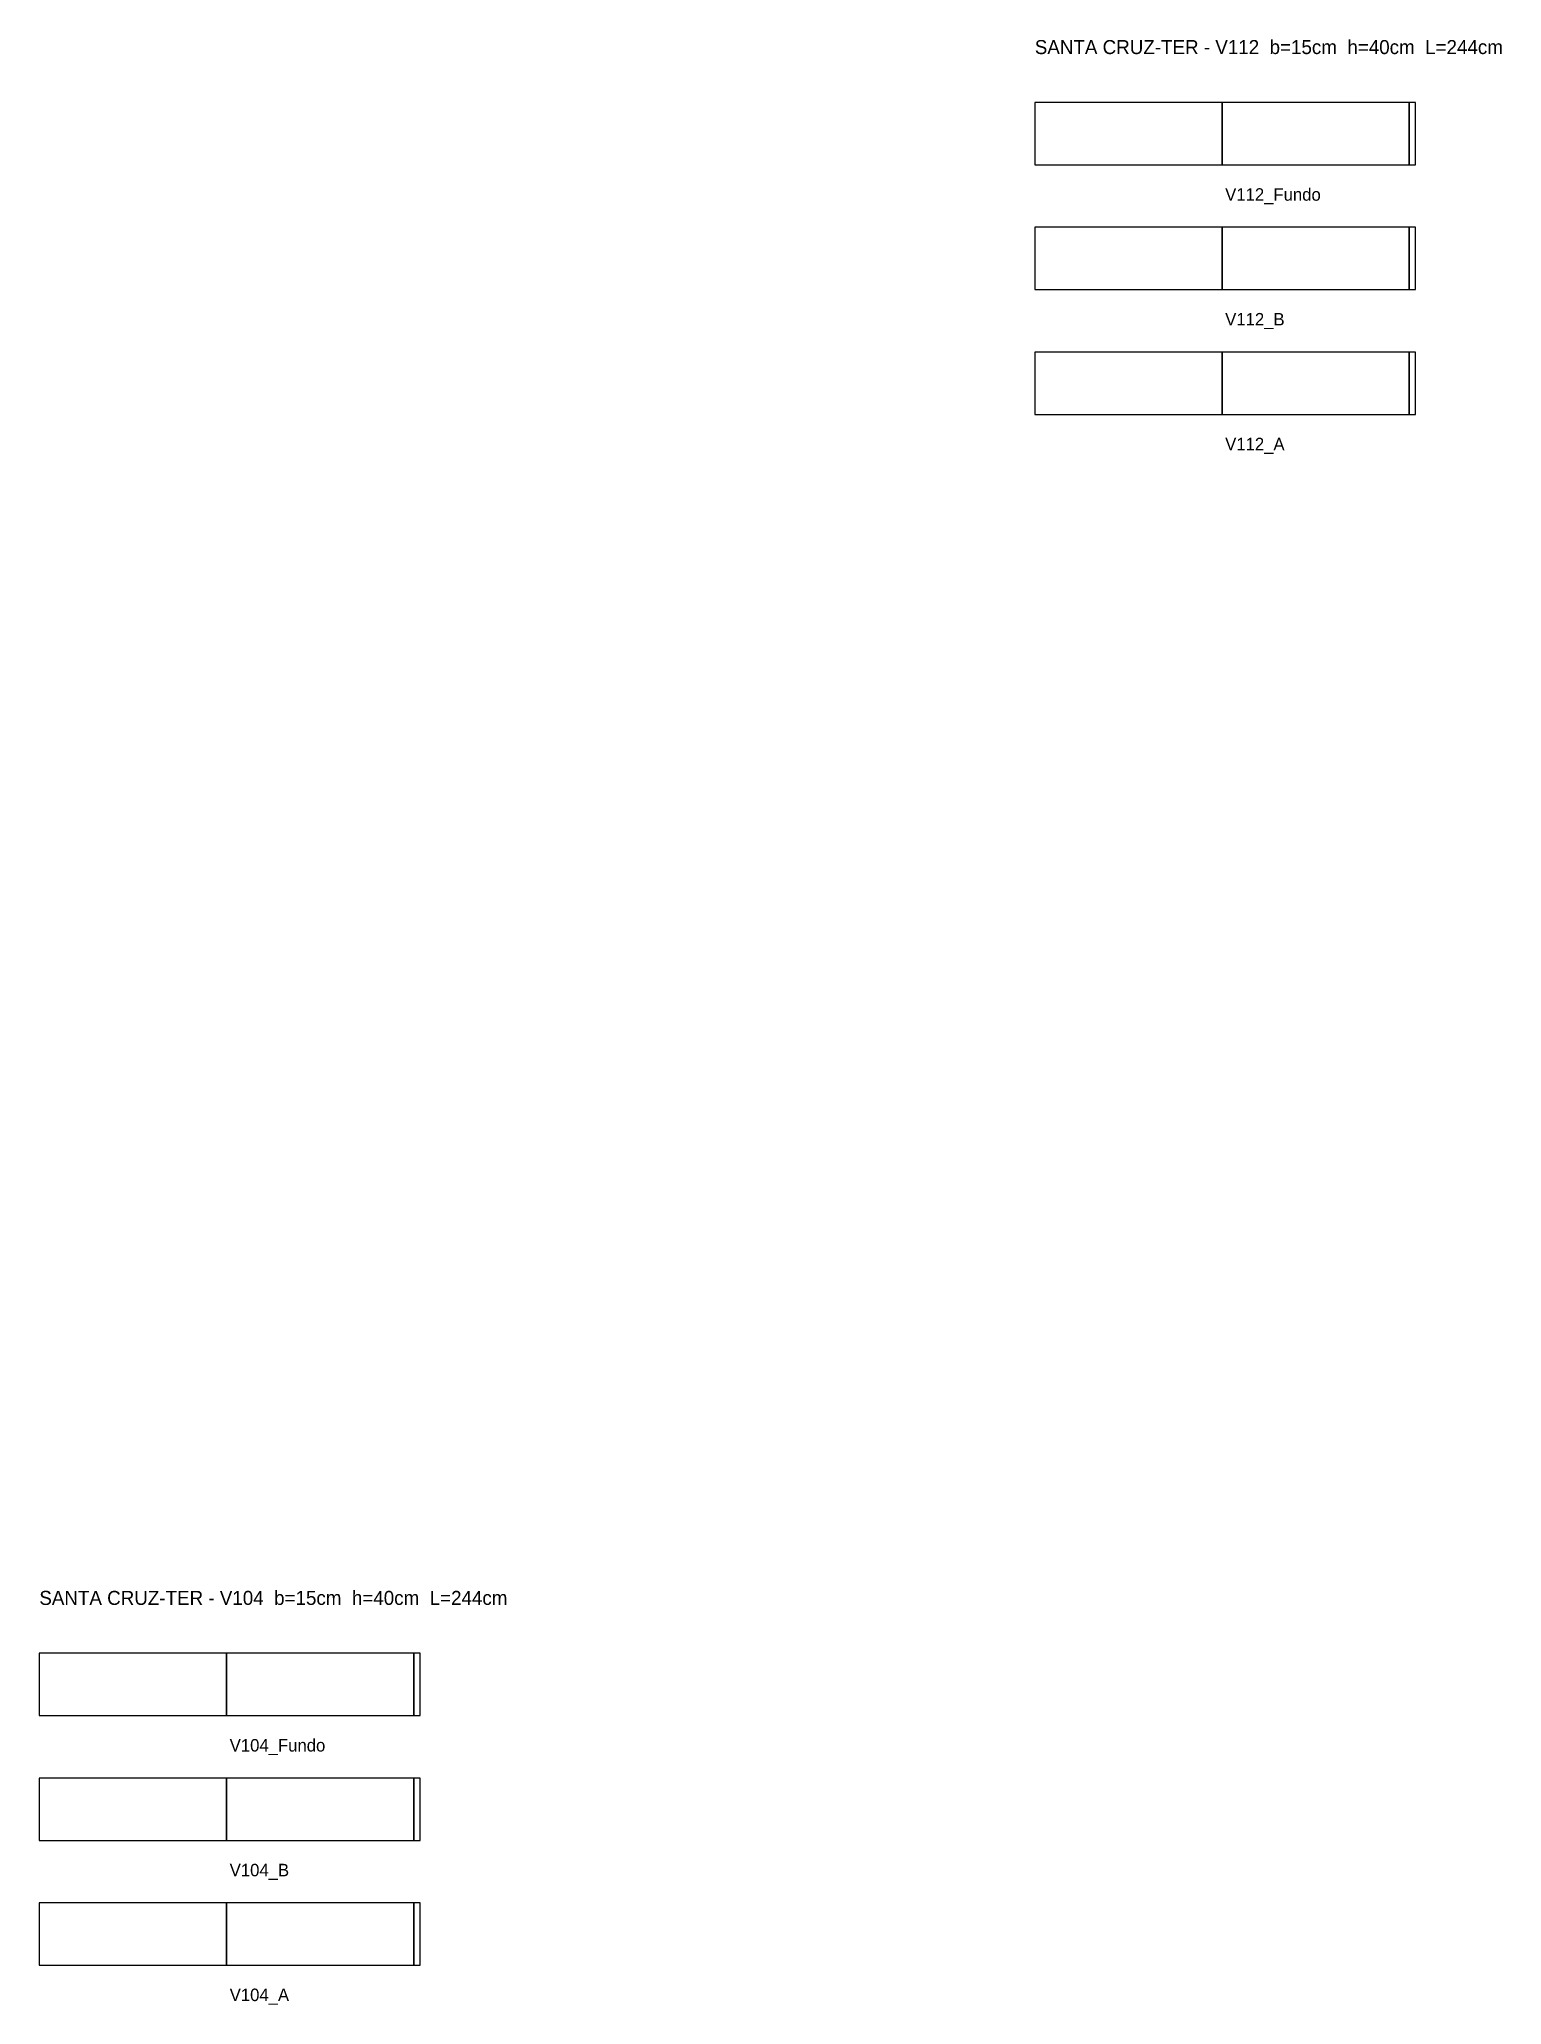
# Model space of a CAD drawing. Header units: metres. Extents: x -175 to 133895, y -11125 to 31642.
# Drawn here: x 132958 to 133895, y 29219 to 30479 of the extents above; entities that cross this region are included whole.
import ezdxf

# ---------------------------------------------------------------- set-up
doc = ezdxf.new("R2010")
doc.units = ezdxf.units.M

msp = doc.modelspace()

# ---------------------------------------------------------------- texts
at = {"layer": 'NOMENCLATURA', "char_height": 9, "attachment_point": 1}
for s, insert in [('SANTA CRUZ-TER - V112  b=15cm  h=40cm  L=244cm', (133596.25, 30478.72)), ('SANTA CRUZ-TER - V104  b=15cm  h=40cm  L=244cm', (132958.3, 29484.43))]:
    msp.add_mtext(s, dxfattribs=dict(at, insert=insert))
at = {"layer": 'Texto Secao', "char_height": 8, "attachment_point": 1}
for s, insert in [('V112_Fundo', (133718.25, 30383.72)), ('V112_B', (133718.25, 30303.72)), ('V112_A', (133718.25, 30223.72)), ('V104_Fundo', (133080.3, 29389.43)), ('V104_B', (133080.3, 29309.43)), ('V104_A', (133080.3, 29229.43))]:
    msp.add_mtext(s, dxfattribs=dict(at, insert=insert))

# ---------------------------------------------------------------- linework, layer by layer
at = {"layer": 'Paineis'}
for points in [[(133596.25, 30398.72), (133716.25, 30398.72), (133716.25, 30438.72), (133596.25, 30438.72)], [(133716.25, 30398.72), (133836.25, 30398.72), (133836.25, 30438.72), (133716.25, 30438.72)], [(133836.25, 30398.72), (133840.25, 30398.72), (133840.25, 30438.72), (133836.25, 30438.72)], [(133596.25, 30318.72), (133716.25, 30318.72), (133716.25, 30358.72), (133596.25, 30358.72)], [(133716.25, 30318.72), (133836.25, 30318.72), (133836.25, 30358.72), (133716.25, 30358.72)], [(133836.25, 30318.72), (133840.25, 30318.72), (133840.25, 30358.72), (133836.25, 30358.72)], [(133596.25, 30238.72), (133716.25, 30238.72), (133716.25, 30278.72), (133596.25, 30278.72)], [(133716.25, 30238.72), (133836.25, 30238.72), (133836.25, 30278.72), (133716.25, 30278.72)], [(133836.25, 30238.72), (133840.25, 30238.72), (133840.25, 30278.72), (133836.25, 30278.72)], [(132958.3, 29404.43), (133078.3, 29404.43), (133078.3, 29444.43), (132958.3, 29444.43)], [(133078.3, 29404.43), (133198.3, 29404.43), (133198.3, 29444.43), (133078.3, 29444.43)], [(133198.3, 29404.43), (133202.3, 29404.43), (133202.3, 29444.43), (133198.3, 29444.43)], [(132958.3, 29324.43), (133078.3, 29324.43), (133078.3, 29364.43), (132958.3, 29364.43)], [(133078.3, 29324.43), (133198.3, 29324.43), (133198.3, 29364.43), (133078.3, 29364.43)], [(133198.3, 29324.43), (133202.3, 29324.43), (133202.3, 29364.43), (133198.3, 29364.43)], [(132958.3, 29244.43), (133078.3, 29244.43), (133078.3, 29284.43), (132958.3, 29284.43)], [(133078.3, 29244.43), (133198.3, 29244.43), (133198.3, 29284.43), (133078.3, 29284.43)], [(133198.3, 29244.43), (133202.3, 29244.43), (133202.3, 29284.43), (133198.3, 29284.43)]]:
    msp.add_lwpolyline(points, close=True, dxfattribs=at)

msp.set_redraw_order([(e.dxf.handle, doc.entitydb.next_handle()) for e in msp.query("TEXT MTEXT ATTDEF DIMENSION ARC_DIMENSION")])  # texts and dimensions are drawn at this point

doc.saveas('drawing.dxf')
